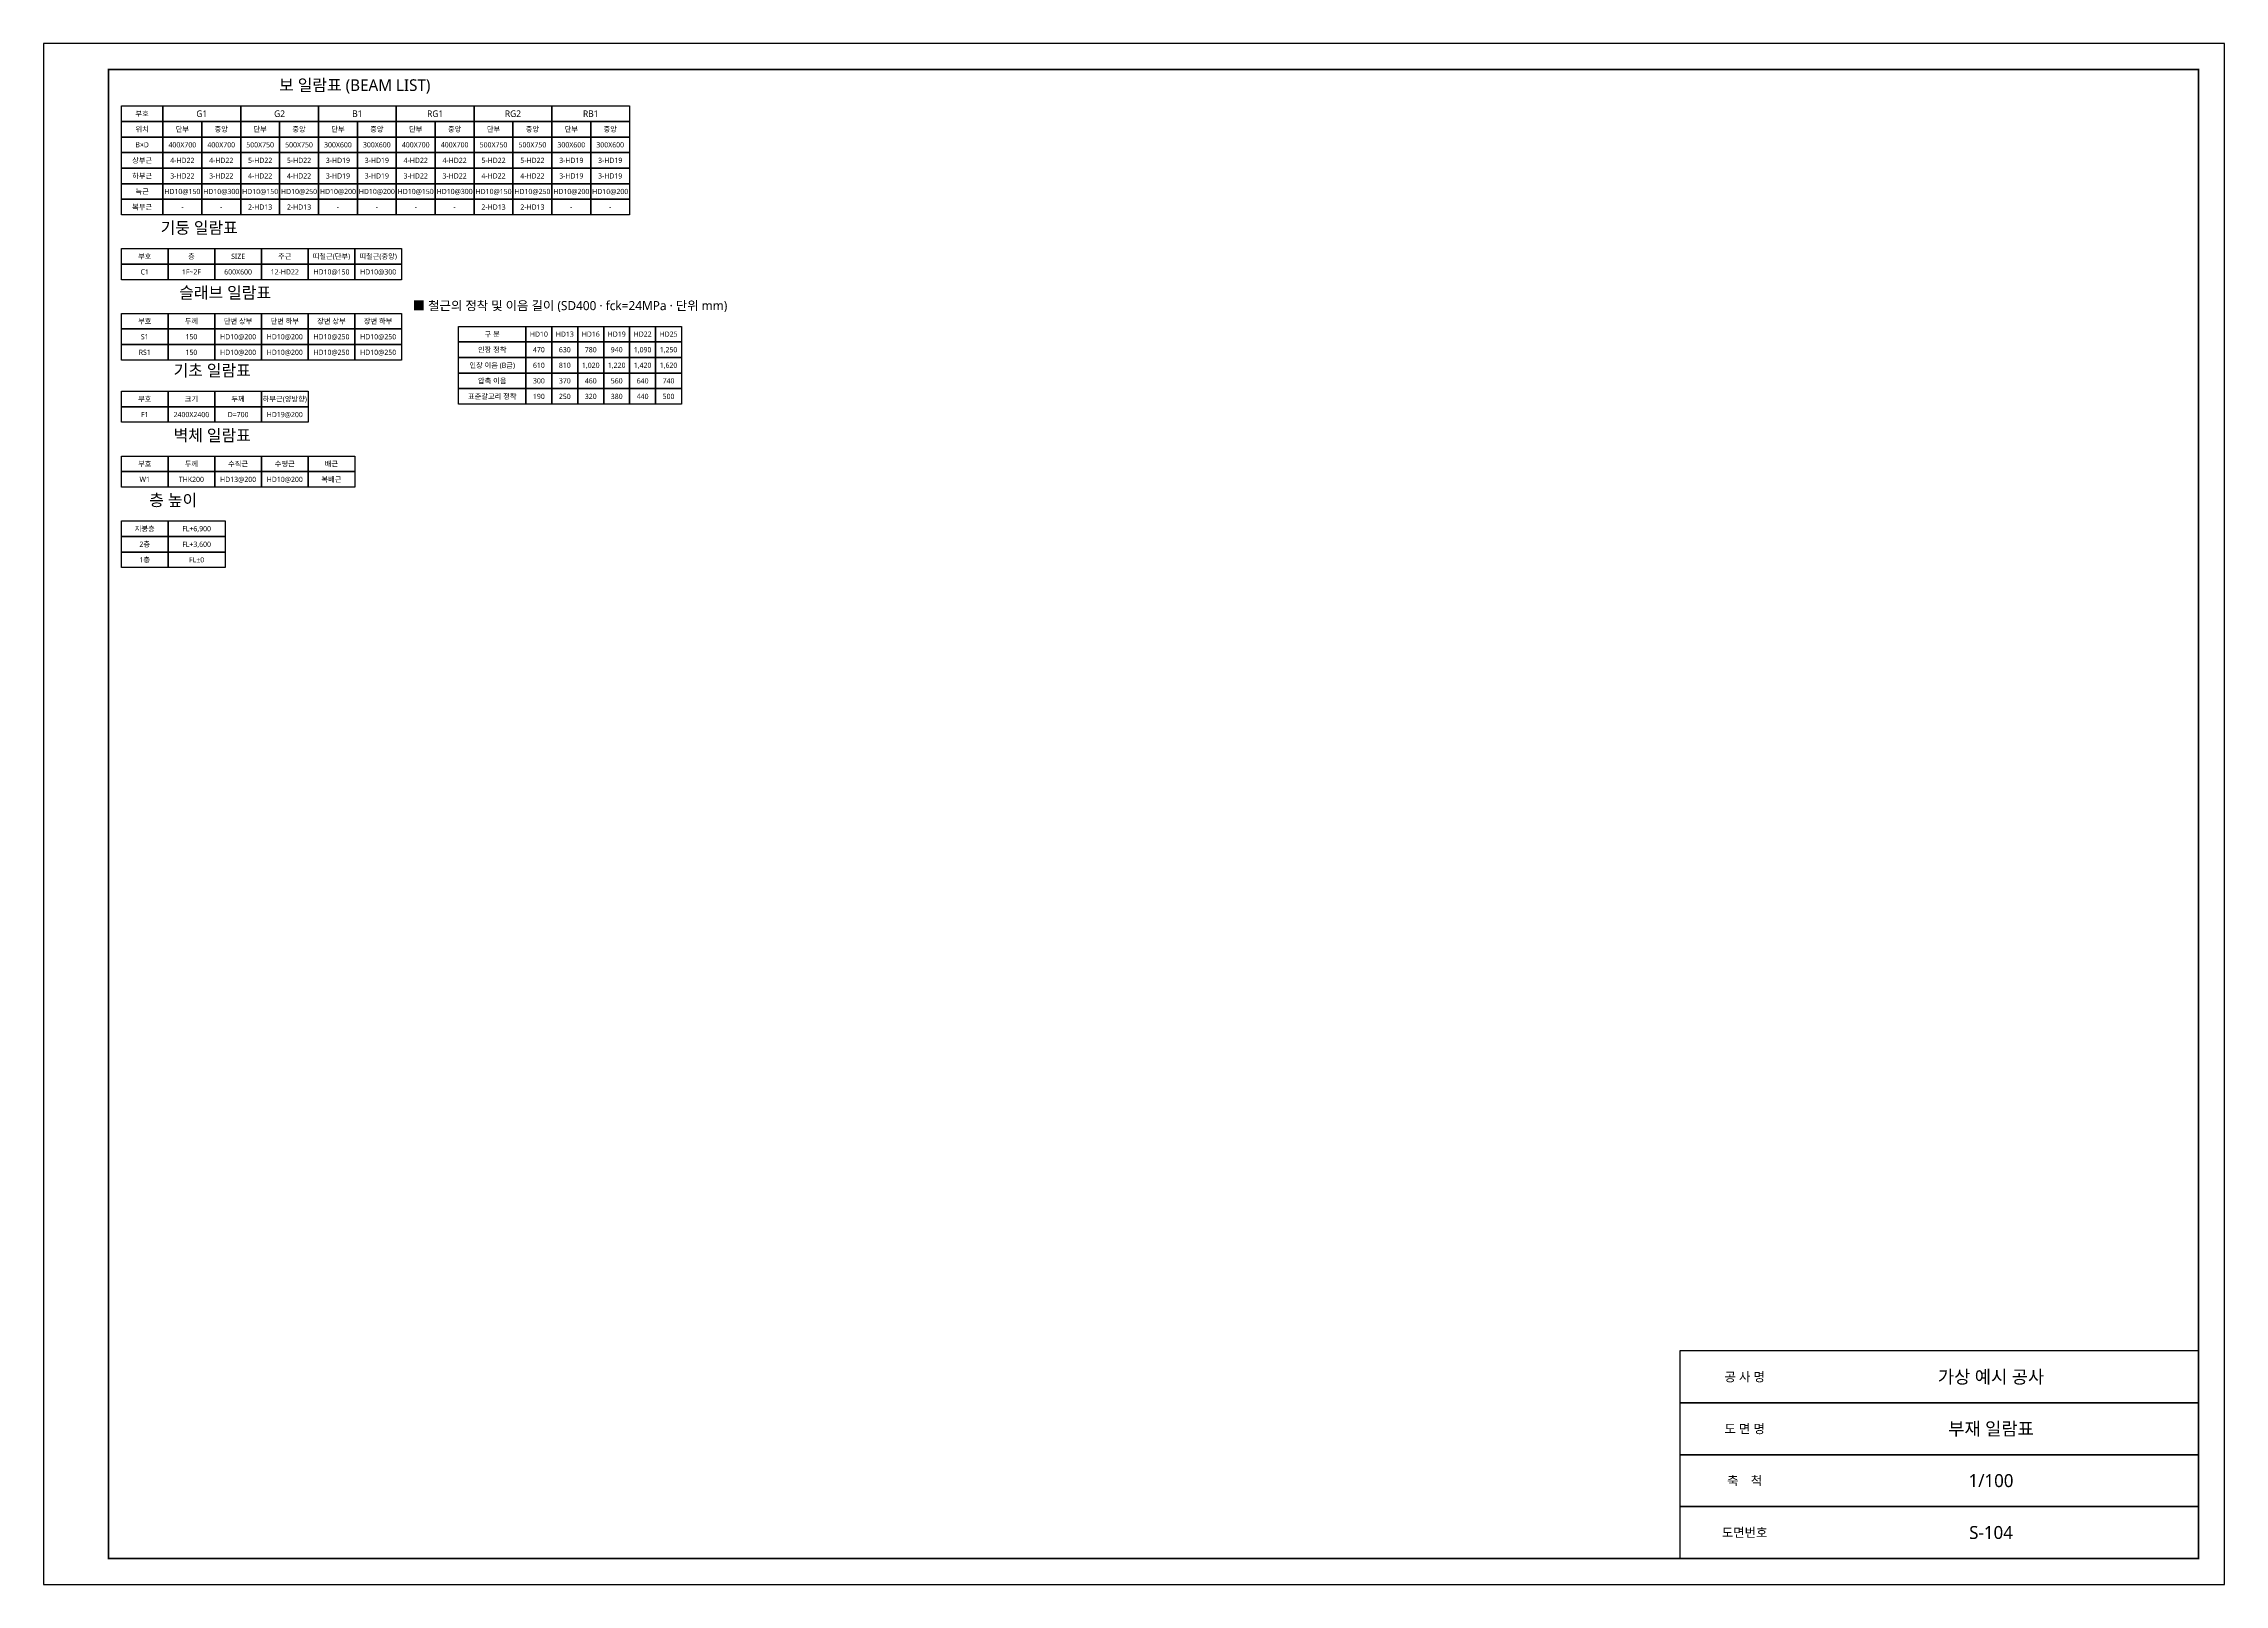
# Model space of a CAD drawing. Header units: millimetres. Extents: x -12000 to 356100, y -12000 to 47400.
# Drawn here: x 272000 to 356100, y -12000 to 47400 of the extents above; entities that cross this region are included whole.
import ezdxf
from ezdxf.enums import TextEntityAlignment as Align

# ---------------------------------------------------------------- set-up
doc = ezdxf.new("R2010")
doc.units = ezdxf.units.MM
for name, color, linetype in [('S-TABLE', 7, 'Continuous'), ('S-TABLE-TXT', 7, 'Continuous'), ('S-TITLE', 7, 'Continuous')]:
    doc.layers.add(name, color=color, linetype=linetype)
doc.styles.add('KOR', font='malgun.ttf')

msp = doc.modelspace()

# ---------------------------------------------------------------- linework, layer by layer
at = {"layer": 'S-TABLE'}
for points in [[(275000, 45000), (276600, 45000), (276600, 44400), (275000, 44400)], [(276600, 45000), (279600, 45000), (279600, 44400), (276600, 44400)], [(279600, 45000), (282600, 45000), (282600, 44400), (279600, 44400)], [(282600, 45000), (285600, 45000), (285600, 44400), (282600, 44400)], [(285600, 45000), (288600, 45000), (288600, 44400), (285600, 44400)], [(288600, 45000), (291600, 45000), (291600, 44400), (288600, 44400)], [(291600, 45000), (294600, 45000), (294600, 44400), (291600, 44400)], [(275000, 44400), (276600, 44400), (276600, 43800), (275000, 43800)], [(275000, 43800), (276600, 43800), (276600, 43200), (275000, 43200)], [(276600, 44400), (278100, 44400), (278100, 43800), (276600, 43800)], [(276600, 43800), (278100, 43800), (278100, 43200), (276600, 43200)], [(278100, 44400), (279600, 44400), (279600, 43800), (278100, 43800)], [(278100, 43800), (279600, 43800), (279600, 43200), (278100, 43200)], [(279600, 44400), (281100, 44400), (281100, 43800), (279600, 43800)], [(279600, 43800), (281100, 43800), (281100, 43200), (279600, 43200)], [(281100, 44400), (282600, 44400), (282600, 43800), (281100, 43800)], [(281100, 43800), (282600, 43800), (282600, 43200), (281100, 43200)], [(282600, 44400), (284100, 44400), (284100, 43800), (282600, 43800)], [(282600, 43800), (284100, 43800), (284100, 43200), (282600, 43200)], [(284100, 44400), (285600, 44400), (285600, 43800), (284100, 43800)], [(284100, 43800), (285600, 43800), (285600, 43200), (284100, 43200)], [(285600, 44400), (287100, 44400), (287100, 43800), (285600, 43800)], [(285600, 43800), (287100, 43800), (287100, 43200), (285600, 43200)], [(287100, 44400), (288600, 44400), (288600, 43800), (287100, 43800)], [(287100, 43800), (288600, 43800), (288600, 43200), (287100, 43200)], [(288600, 44400), (290100, 44400), (290100, 43800), (288600, 43800)], [(288600, 43800), (290100, 43800), (290100, 43200), (288600, 43200)], [(290100, 44400), (291600, 44400), (291600, 43800), (290100, 43800)], [(290100, 43800), (291600, 43800), (291600, 43200), (290100, 43200)], [(291600, 44400), (293100, 44400), (293100, 43800), (291600, 43800)], [(291600, 43800), (293100, 43800), (293100, 43200), (291600, 43200)], [(293100, 44400), (294600, 44400), (294600, 43800), (293100, 43800)], [(293100, 43800), (294600, 43800), (294600, 43200), (293100, 43200)], [(275000, 43200), (276600, 43200), (276600, 42600), (275000, 42600)], [(276600, 43200), (278100, 43200), (278100, 42600), (276600, 42600)], [(278100, 43200), (279600, 43200), (279600, 42600), (278100, 42600)], [(279600, 43200), (281100, 43200), (281100, 42600), (279600, 42600)], [(281100, 43200), (282600, 43200), (282600, 42600), (281100, 42600)], [(282600, 43200), (284100, 43200), (284100, 42600), (282600, 42600)], [(284100, 43200), (285600, 43200), (285600, 42600), (284100, 42600)], [(285600, 43200), (287100, 43200), (287100, 42600), (285600, 42600)], [(287100, 43200), (288600, 43200), (288600, 42600), (287100, 42600)], [(288600, 43200), (290100, 43200), (290100, 42600), (288600, 42600)], [(290100, 43200), (291600, 43200), (291600, 42600), (290100, 42600)], [(291600, 43200), (293100, 43200), (293100, 42600), (291600, 42600)], [(293100, 43200), (294600, 43200), (294600, 42600), (293100, 42600)], [(275000, 42600), (276600, 42600), (276600, 42000), (275000, 42000)], [(276600, 42600), (278100, 42600), (278100, 42000), (276600, 42000)], [(278100, 42600), (279600, 42600), (279600, 42000), (278100, 42000)], [(279600, 42600), (281100, 42600), (281100, 42000), (279600, 42000)], [(281100, 42600), (282600, 42600), (282600, 42000), (281100, 42000)], [(282600, 42600), (284100, 42600), (284100, 42000), (282600, 42000)], [(284100, 42600), (285600, 42600), (285600, 42000), (284100, 42000)], [(285600, 42600), (287100, 42600), (287100, 42000), (285600, 42000)], [(287100, 42600), (288600, 42600), (288600, 42000), (287100, 42000)], [(288600, 42600), (290100, 42600), (290100, 42000), (288600, 42000)], [(290100, 42600), (291600, 42600), (291600, 42000), (290100, 42000)], [(291600, 42600), (293100, 42600), (293100, 42000), (291600, 42000)], [(293100, 42600), (294600, 42600), (294600, 42000), (293100, 42000)], [(275000, 42000), (276600, 42000), (276600, 41400), (275000, 41400)], [(275000, 41400), (276600, 41400), (276600, 40800), (275000, 40800)], [(276600, 42000), (278100, 42000), (278100, 41400), (276600, 41400)], [(276600, 41400), (278100, 41400), (278100, 40800), (276600, 40800)], [(278100, 42000), (279600, 42000), (279600, 41400), (278100, 41400)], [(278100, 41400), (279600, 41400), (279600, 40800), (278100, 40800)], [(279600, 42000), (281100, 42000), (281100, 41400), (279600, 41400)], [(279600, 41400), (281100, 41400), (281100, 40800), (279600, 40800)], [(281100, 42000), (282600, 42000), (282600, 41400), (281100, 41400)], [(281100, 41400), (282600, 41400), (282600, 40800), (281100, 40800)], [(282600, 42000), (284100, 42000), (284100, 41400), (282600, 41400)], [(282600, 41400), (284100, 41400), (284100, 40800), (282600, 40800)], [(284100, 42000), (285600, 42000), (285600, 41400), (284100, 41400)], [(284100, 41400), (285600, 41400), (285600, 40800), (284100, 40800)], [(285600, 42000), (287100, 42000), (287100, 41400), (285600, 41400)], [(285600, 41400), (287100, 41400), (287100, 40800), (285600, 40800)], [(287100, 42000), (288600, 42000), (288600, 41400), (287100, 41400)], [(287100, 41400), (288600, 41400), (288600, 40800), (287100, 40800)], [(288600, 42000), (290100, 42000), (290100, 41400), (288600, 41400)], [(288600, 41400), (290100, 41400), (290100, 40800), (288600, 40800)], [(290100, 42000), (291600, 42000), (291600, 41400), (290100, 41400)], [(290100, 41400), (291600, 41400), (291600, 40800), (290100, 40800)], [(291600, 42000), (293100, 42000), (293100, 41400), (291600, 41400)], [(291600, 41400), (293100, 41400), (293100, 40800), (291600, 40800)], [(293100, 42000), (294600, 42000), (294600, 41400), (293100, 41400)], [(293100, 41400), (294600, 41400), (294600, 40800), (293100, 40800)], [(275000, 39500), (276800, 39500), (276800, 38900), (275000, 38900)], [(275000, 38900), (276800, 38900), (276800, 38300), (275000, 38300)], [(276800, 39500), (278600, 39500), (278600, 38900), (276800, 38900)], [(276800, 38900), (278600, 38900), (278600, 38300), (276800, 38300)], [(278600, 39500), (280400, 39500), (280400, 38900), (278600, 38900)], [(278600, 38900), (280400, 38900), (280400, 38300), (278600, 38300)], [(280400, 39500), (282200, 39500), (282200, 38900), (280400, 38900)], [(280400, 38900), (282200, 38900), (282200, 38300), (280400, 38300)], [(282200, 39500), (284000, 39500), (284000, 38900), (282200, 38900)], [(282200, 38900), (284000, 38900), (284000, 38300), (282200, 38300)], [(284000, 39500), (285800, 39500), (285800, 38900), (284000, 38900)], [(284000, 38900), (285800, 38900), (285800, 38300), (284000, 38300)], [(275000, 37000), (276800, 37000), (276800, 36400), (275000, 36400)], [(275000, 36400), (276800, 36400), (276800, 35800), (275000, 35800)], [(276800, 37000), (278600, 37000), (278600, 36400), (276800, 36400)], [(276800, 36400), (278600, 36400), (278600, 35800), (276800, 35800)], [(278600, 37000), (280400, 37000), (280400, 36400), (278600, 36400)], [(278600, 36400), (280400, 36400), (280400, 35800), (278600, 35800)], [(280400, 37000), (282200, 37000), (282200, 36400), (280400, 36400)], [(280400, 36400), (282200, 36400), (282200, 35800), (280400, 35800)], [(282200, 37000), (284000, 37000), (284000, 36400), (282200, 36400)], [(282200, 36400), (284000, 36400), (284000, 35800), (282200, 35800)], [(284000, 37000), (285800, 37000), (285800, 36400), (284000, 36400)], [(284000, 36400), (285800, 36400), (285800, 35800), (284000, 35800)], [(288000, 36500), (290600, 36500), (290600, 35900), (288000, 35900)], [(290600, 36500), (291600, 36500), (291600, 35900), (290600, 35900)], [(291600, 36500), (292600, 36500), (292600, 35900), (291600, 35900)], [(292600, 36500), (293600, 36500), (293600, 35900), (292600, 35900)], [(293600, 36500), (294600, 36500), (294600, 35900), (293600, 35900)], [(294600, 36500), (295600, 36500), (295600, 35900), (294600, 35900)], [(295600, 36500), (296600, 36500), (296600, 35900), (295600, 35900)], [(275000, 35800), (276800, 35800), (276800, 35200), (275000, 35200)], [(276800, 35800), (278600, 35800), (278600, 35200), (276800, 35200)], [(278600, 35800), (280400, 35800), (280400, 35200), (278600, 35200)], [(280400, 35800), (282200, 35800), (282200, 35200), (280400, 35200)], [(282200, 35800), (284000, 35800), (284000, 35200), (282200, 35200)], [(284000, 35800), (285800, 35800), (285800, 35200), (284000, 35200)], [(288000, 35900), (290600, 35900), (290600, 35300), (288000, 35300)], [(290600, 35900), (291600, 35900), (291600, 35300), (290600, 35300)], [(291600, 35900), (292600, 35900), (292600, 35300), (291600, 35300)], [(292600, 35900), (293600, 35900), (293600, 35300), (292600, 35300)], [(293600, 35900), (294600, 35900), (294600, 35300), (293600, 35300)], [(294600, 35900), (295600, 35900), (295600, 35300), (294600, 35300)], [(295600, 35900), (296600, 35900), (296600, 35300), (295600, 35300)], [(288000, 35300), (290600, 35300), (290600, 34700), (288000, 34700)], [(288000, 34700), (290600, 34700), (290600, 34100), (288000, 34100)], [(290600, 35300), (291600, 35300), (291600, 34700), (290600, 34700)], [(290600, 34700), (291600, 34700), (291600, 34100), (290600, 34100)], [(291600, 35300), (292600, 35300), (292600, 34700), (291600, 34700)], [(291600, 34700), (292600, 34700), (292600, 34100), (291600, 34100)], [(292600, 35300), (293600, 35300), (293600, 34700), (292600, 34700)], [(292600, 34700), (293600, 34700), (293600, 34100), (292600, 34100)], [(293600, 35300), (294600, 35300), (294600, 34700), (293600, 34700)], [(293600, 34700), (294600, 34700), (294600, 34100), (293600, 34100)], [(294600, 35300), (295600, 35300), (295600, 34700), (294600, 34700)], [(294600, 34700), (295600, 34700), (295600, 34100), (294600, 34100)], [(295600, 35300), (296600, 35300), (296600, 34700), (295600, 34700)], [(295600, 34700), (296600, 34700), (296600, 34100), (295600, 34100)], [(275000, 34000), (276800, 34000), (276800, 33400), (275000, 33400)], [(276800, 34000), (278600, 34000), (278600, 33400), (276800, 33400)], [(278600, 34000), (280400, 34000), (280400, 33400), (278600, 33400)], [(280400, 34000), (282200, 34000), (282200, 33400), (280400, 33400)], [(288000, 34100), (290600, 34100), (290600, 33500), (288000, 33500)], [(290600, 34100), (291600, 34100), (291600, 33500), (290600, 33500)], [(291600, 34100), (292600, 34100), (292600, 33500), (291600, 33500)], [(292600, 34100), (293600, 34100), (293600, 33500), (292600, 33500)], [(293600, 34100), (294600, 34100), (294600, 33500), (293600, 33500)], [(294600, 34100), (295600, 34100), (295600, 33500), (294600, 33500)], [(295600, 34100), (296600, 34100), (296600, 33500), (295600, 33500)], [(275000, 33400), (276800, 33400), (276800, 32800), (275000, 32800)], [(276800, 33400), (278600, 33400), (278600, 32800), (276800, 32800)], [(278600, 33400), (280400, 33400), (280400, 32800), (278600, 32800)], [(280400, 33400), (282200, 33400), (282200, 32800), (280400, 32800)], [(275000, 31500), (276800, 31500), (276800, 30900), (275000, 30900)], [(276800, 31500), (278600, 31500), (278600, 30900), (276800, 30900)], [(278600, 31500), (280400, 31500), (280400, 30900), (278600, 30900)], [(280400, 31500), (282200, 31500), (282200, 30900), (280400, 30900)], [(282200, 31500), (284000, 31500), (284000, 30900), (282200, 30900)], [(275000, 30900), (276800, 30900), (276800, 30300), (275000, 30300)], [(276800, 30900), (278600, 30900), (278600, 30300), (276800, 30300)], [(278600, 30900), (280400, 30900), (280400, 30300), (278600, 30300)], [(280400, 30900), (282200, 30900), (282200, 30300), (280400, 30300)], [(282200, 30900), (284000, 30900), (284000, 30300), (282200, 30300)], [(275000, 29000), (276800, 29000), (276800, 28400), (275000, 28400)], [(276800, 29000), (279000, 29000), (279000, 28400), (276800, 28400)], [(275000, 28400), (276800, 28400), (276800, 27800), (275000, 27800)], [(275000, 27800), (276800, 27800), (276800, 27200), (275000, 27200)], [(276800, 28400), (279000, 28400), (279000, 27800), (276800, 27800)], [(276800, 27800), (279000, 27800), (279000, 27200), (276800, 27200)]]:
    msp.add_lwpolyline(points, close=True, dxfattribs=at)
at = {"layer": 'S-TITLE'}
for points in [[(272000, -12000), (356100, -12000), (356100, 47400), (272000, 47400)], [(335100, -5000), (355100, -5000), (355100, -3000), (335100, -3000)], [(335100, -7000), (355100, -7000), (355100, -5000), (335100, -5000)], [(335100, -9000), (355100, -9000), (355100, -7000), (335100, -7000)], [(335100, -11000), (355100, -11000), (355100, -9000), (335100, -9000)]]:
    msp.add_lwpolyline(points, close=True, dxfattribs=at)
at = {"layer": 'S-TITLE', "const_width": 70}
msp.add_lwpolyline([(274500, -11000), (355100, -11000), (355100, 46400), (274500, 46400)], close=True, dxfattribs=at)

# ---------------------------------------------------------------- texts
at = {"layer": 'S-TABLE-TXT', "style": 'KOR'}
for s, height, p in [('보 일람표 (BEAM LIST)', 450, (284000, 45800)), ('부호', 200, (275800, 44700)), ('G1', 250, (278100, 44700)), ('G2', 250, (281100, 44700)), ('B1', 250, (284100, 44700)), ('RG1', 250, (287100, 44700)), ('RG2', 250, (290100, 44700)), ('RB1', 250, (293100, 44700)), ('위치', 200, (275800, 44100)), ('단부', 200, (277350, 44100)), ('중앙', 200, (278850, 44100)), ('단부', 200, (280350, 44100)), ('중앙', 200, (281850, 44100)), ('단부', 200, (283350, 44100)), ('중앙', 200, (284850, 44100)), ('단부', 200, (286350, 44100)), ('중앙', 200, (287850, 44100)), ('단부', 200, (289350, 44100)), ('중앙', 200, (290850, 44100)), ('단부', 200, (292350, 44100)), ('중앙', 200, (293850, 44100)), ('상부근', 200, (275800, 42900)), ('B×D', 200, (275800, 43500)), ('400X700', 200, (277350, 43500)), ('4-HD22', 200, (277350, 42900)), ('400X700', 200, (278850, 43500)), ('4-HD22', 200, (278850, 42900)), ('500X750', 200, (280350, 43500)), ('5-HD22', 200, (280350, 42900)), ('500X750', 200, (281850, 43500)), ('5-HD22', 200, (281850, 42900)), ('300X600', 200, (283350, 43500)), ('3-HD19', 200, (283350, 42900)), ('300X600', 200, (284850, 43500)), ('3-HD19', 200, (284850, 42900)), ('400X700', 200, (286350, 43500)), ('4-HD22', 200, (286350, 42900)), ('400X700', 200, (287850, 43500)), ('4-HD22', 200, (287850, 42900)), ('500X750', 200, (289350, 43500)), ('5-HD22', 200, (289350, 42900)), ('500X750', 200, (290850, 43500)), ('5-HD22', 200, (290850, 42900)), ('300X600', 200, (292350, 43500)), ('3-HD19', 200, (292350, 42900)), ('300X600', 200, (293850, 43500)), ('3-HD19', 200, (293850, 42900)), ('하부근', 200, (275800, 42300)), ('3-HD22', 200, (277350, 42300)), ('3-HD22', 200, (278850, 42300)), ('4-HD22', 200, (280350, 42300)), ('4-HD22', 200, (281850, 42300)), ('3-HD19', 200, (283350, 42300)), ('3-HD19', 200, (284850, 42300)), ('3-HD22', 200, (286350, 42300)), ('3-HD22', 200, (287850, 42300)), ('4-HD22', 200, (289350, 42300)), ('4-HD22', 200, (290850, 42300)), ('3-HD19', 200, (292350, 42300)), ('3-HD19', 200, (293850, 42300)), ('복부근', 200, (275800, 41100)), ('늑근', 200, (275800, 41700)), ('HD10@150', 200, (277350, 41700)), ('HD10@300', 200, (278850, 41700)), ('HD10@150', 200, (280350, 41700)), ('HD10@250', 200, (281850, 41700)), ('HD10@200', 200, (283350, 41700)), ('HD10@200', 200, (284850, 41700)), ('HD10@150', 200, (286350, 41700)), ('HD10@300', 200, (287850, 41700)), ('HD10@150', 200, (289350, 41700)), ('HD10@250', 200, (290850, 41700)), ('HD10@200', 200, (292350, 41700)), ('HD10@200', 200, (293850, 41700)), ('기둥 일람표', 450, (278000, 40300)), ('-', 200, (277350, 41100)), ('-', 200, (278850, 41100)), ('2-HD13', 200, (280350, 41100)), ('2-HD13', 200, (281850, 41100)), ('-', 200, (283350, 41100)), ('-', 200, (284850, 41100)), ('-', 200, (286350, 41100)), ('-', 200, (287850, 41100)), ('2-HD13', 200, (289350, 41100)), ('2-HD13', 200, (290850, 41100)), ('-', 200, (292350, 41100)), ('-', 200, (293850, 41100)), ('부호', 200, (275900, 39200)), ('C1', 200, (275900, 38600)), ('1F~2F', 200, (277700, 38600)), ('층', 200, (277700, 39200)), ('600X600', 200, (279500, 38600)), ('SIZE', 200, (279500, 39200)), ('12-HD22', 200, (281300, 38600)), ('주근', 200, (281300, 39200)), ('띠철근(단부)', 200, (283100, 39200)), ('HD10@150', 200, (283100, 38600)), ('띠철근(중앙)', 200, (284900, 39200)), ('HD10@300', 200, (284900, 38600)), ('슬래브 일람표', 450, (279000, 37800)), ('■ 철근의 정착 및 이음 길이 (SD400 · fck=24MPa · 단위 mm)', 350, (292300, 37300)), ('부호', 200, (275900, 36700)), ('S1', 200, (275900, 36100)), ('두께', 200, (277700, 36700)), ('150', 200, (277700, 36100)), ('HD10@200', 200, (279500, 36100)), ('단변 상부', 200, (279500, 36700)), ('HD10@200', 200, (281300, 36100)), ('단변 하부', 200, (281300, 36700)), ('HD10@250', 200, (283100, 36100)), ('장변 상부', 200, (283100, 36700)), ('HD10@250', 200, (284900, 36100)), ('장변 하부', 200, (284900, 36700)), ('구 분', 200, (289300, 36200)), ('HD10', 200, (291100, 36200)), ('HD13', 200, (292100, 36200)), ('HD16', 200, (293100, 36200)), ('HD19', 200, (294100, 36200)), ('HD22', 200, (295100, 36200)), ('HD25', 200, (296100, 36200)), ('RS1', 200, (275900, 35500)), ('150', 200, (277700, 35500)), ('HD10@200', 200, (279500, 35500)), ('HD10@200', 200, (281300, 35500)), ('HD10@250', 200, (283100, 35500)), ('HD10@250', 200, (284900, 35500)), ('인장 정착', 200, (289300, 35600)), ('470', 200, (291100, 35600)), ('630', 200, (292100, 35600)), ('780', 200, (293100, 35600)), ('940', 200, (294100, 35600)), ('1,090', 200, (295100, 35600)), ('1,250', 200, (296100, 35600)), ('기초 일람표', 450, (278500, 34800)), ('인장 이음 (B급)', 200, (289300, 35000)), ('압축 이음', 200, (289300, 34400)), ('300', 200, (291100, 34400)), ('610', 200, (291100, 35000)), ('370', 200, (292100, 34400)), ('810', 200, (292100, 35000)), ('1,020', 200, (293100, 35000)), ('460', 200, (293100, 34400)), ('1,220', 200, (294100, 35000)), ('560', 200, (294100, 34400)), ('1,420', 200, (295100, 35000)), ('640', 200, (295100, 34400)), ('1,620', 200, (296100, 35000)), ('740', 200, (296100, 34400)), ('부호', 200, (275900, 33700)), ('크기', 200, (277700, 33700)), ('두께', 200, (279500, 33700)), ('하부근(양방향)', 200, (281300, 33700)), ('표준갈고리 정착', 200, (289300, 33800)), ('190', 200, (291100, 33800)), ('250', 200, (292100, 33800)), ('320', 200, (293100, 33800)), ('380', 200, (294100, 33800)), ('440', 200, (295100, 33800)), ('500', 200, (296100, 33800)), ('F1', 200, (275900, 33100)), ('2400X2400', 200, (277700, 33100)), ('D=700', 200, (279500, 33100)), ('HD19@200', 200, (281300, 33100)), ('벽체 일람표', 450, (278500, 32300)), ('부호', 200, (275900, 31200)), ('두께', 200, (277700, 31200)), ('수직근', 200, (279500, 31200)), ('수평근', 200, (281300, 31200)), ('배근', 200, (283100, 31200)), ('W1', 200, (275900, 30600)), ('THK200', 200, (277700, 30600)), ('HD13@200', 200, (279500, 30600)), ('HD10@200', 200, (281300, 30600)), ('복배근', 200, (283100, 30600)), ('층 높이', 450, (277000, 29800)), ('지붕층', 200, (275900, 28700)), ('FL+6,900', 200, (277900, 28700)), ('2층', 200, (275900, 28100)), ('FL+3,600', 200, (277900, 28100)), ('1층', 200, (275900, 27500)), ('FL±0', 200, (277900, 27500))]:
    msp.add_text(s, height=height, dxfattribs=at).set_placement(p, align=Align.MIDDLE_CENTER)
at = {"layer": 'S-TITLE', "style": 'KOR'}
for s, height, p in [('공 사 명', 350, (337600, -4000)), ('가상 예시 공사', 500, (347100, -4000)), ('도 면 명', 350, (337600, -6000)), ('부재 일람표', 500, (347100, -6000)), ('축    척', 350, (337600, -8000)), ('1/100', 500, (347100, -8000)), ('도면번호', 350, (337600, -10000)), ('S-104', 500, (347100, -10000))]:
    msp.add_text(s, height=height, dxfattribs=at).set_placement(p, align=Align.MIDDLE_CENTER)

doc.saveas('drawing.dxf')
